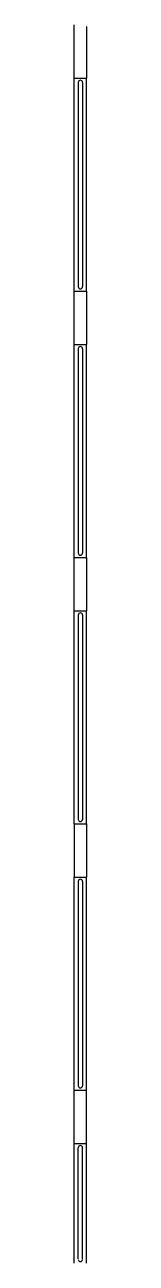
# Model space of a CAD drawing. Header units: inches. Extents: x -88 to 3171, y -86 to 1653.
# Drawn here: x 2654 to 2660, y 1095 to 1653 of the extents above; entities that cross this region are included whole.
import ezdxf

# ---------------------------------------------------------------- set-up
doc = ezdxf.new("R2010")
doc.units = ezdxf.units.IN
doc.header["$LTSCALE"] = 10
doc.header["$MEASUREMENT"] = 0
doc.layers.add('A-FLOR', color=3, linetype='CONTINUOUS')
doc.layers.add('A-WALL', color=5, linetype='CONTINUOUS')

msp = doc.modelspace()

# ---------------------------------------------------------------- linework, layer by layer
at = {"layer": 'A-FLOR'}
for p, q in [((2655.95, 1627.06, 0.05), (2655.95, 1535.06, 0.05)), ((2657.95, 1627.06, 0.05), (2657.95, 1535.06, 0.05)), ((2655.95, 1507.06, 0.05), (2655.95, 1415.06, 0.05)), ((2657.95, 1507.06, 0.05), (2657.95, 1415.06, 0.05)), ((2655.95, 1387.06, 0.05), (2655.95, 1295.06, 0.05)), ((2657.95, 1387.06, 0.05), (2657.95, 1295.06, 0.05)), ((2655.95, 1267.06, 0.05), (2655.95, 1175.06, 0.05)), ((2657.95, 1267.06, 0.05), (2657.95, 1175.06, 0.05)), ((2655.95, 1097.06, 0.06), (2655.95, 1147.06, 0.05)), ((2657.95, 1097.06, 0.06), (2657.95, 1147.06, 0.05))]:
    msp.add_line(p, q, dxfattribs=at)
for centre, start, end in [((2656.95, 1627.06, 0.05), 0, 180), ((2656.95, 1535.06, 0.05), 180, 0), ((2656.95, 1507.06, 0.05), 0, 180), ((2656.95, 1415.06, 0.05), 180, 0), ((2656.95, 1387.06, 0.05), 0, 180), ((2656.95, 1295.06, 0.05), 180, 0), ((2656.95, 1267.06, 0.05), 0, 180), ((2656.95, 1175.06, 0.05), 180, 0), ((2656.95, 1147.06, 0.05), 360, 180), ((2656.95, 1096.81, 0.06), 180, 360)]:
    msp.add_arc(centre, 1, start, end, dxfattribs=at)
at = {"layer": 'A-WALL'}
for p, q in [((2654.2, 1629.06, 0.05), (2654.2, 1653.06, 0.05)), ((2659.78, 1652.07, 0.3), (2659.7, 1652.09, 0.3)), ((2659.7, 1652.09, 0.05), (2659.7, 1629.06, 0.05)), ((2654.2, 1629.06, 0.05), (2659.7, 1629.06, 0.05)), ((2654.2, 1533.06, 0.05), (2654.2, 1629.06, 0.05)), ((2659.7, 1533.06, 0.05), (2659.7, 1629.06, 0.05)), ((2654.2, 1509.06, 0.05), (2654.2, 1533.06, 0.05)), ((2654.2, 1533.06, 0.05), (2659.7, 1533.06, 0.05)), ((2659.7, 1533.06, 0.05), (2659.7, 1509.06, 0.05)), ((2654.2, 1509.06, 0.05), (2659.7, 1509.06, 0.05)), ((2654.2, 1413.06, 0.05), (2654.2, 1509.06, 0.05)), ((2659.7, 1413.06, 0.05), (2659.7, 1509.06, 0.05)), ((2654.2, 1389.06, 0.05), (2654.2, 1413.06, 0.05)), ((2654.2, 1413.06, 0.05), (2659.7, 1413.06, 0.05)), ((2659.7, 1413.06, 0.05), (2659.7, 1389.06, 0.05)), ((2654.2, 1389.06, 0.05), (2659.7, 1389.06, 0.05)), ((2654.2, 1293.06, 0.05), (2654.2, 1389.06, 0.05)), ((2659.7, 1293.06, 0.05), (2659.7, 1389.06, 0.05)), ((2654.2, 1293.06, 0.05), (2654.2, 1269.06, 0.05)), ((2654.2, 1293.06, 0.05), (2659.7, 1293.06, 0.05)), ((2659.7, 1293.06, 0.05), (2659.7, 1269.06, 0.05)), ((2654.2, 1173.06, 0.05), (2654.2, 1269.06, 0.05)), ((2654.2, 1269.06, 0.05), (2659.7, 1269.06, 0.05)), ((2659.7, 1173.06, 0.05), (2659.7, 1269.06, 0.05)), ((2654.2, 1149.06, 0.05), (2654.2, 1173.06, 0.05)), ((2654.2, 1173.06, 0.05), (2659.7, 1173.06, 0.05)), ((2659.7, 1149.06, 0.05), (2659.7, 1173.06, 0.05)), ((2654.2, 1149.06, 0.05), (2659.7, 1149.06, 0.05)), ((2654.2, 1095.06, 0.06), (2654.2, 1149.06, 0.05)), ((2659.7, 1095.06, 0.06), (2659.7, 1149.06, 0.05))]:
    msp.add_line(p, q, dxfattribs=at)

doc.saveas('drawing.dxf')
